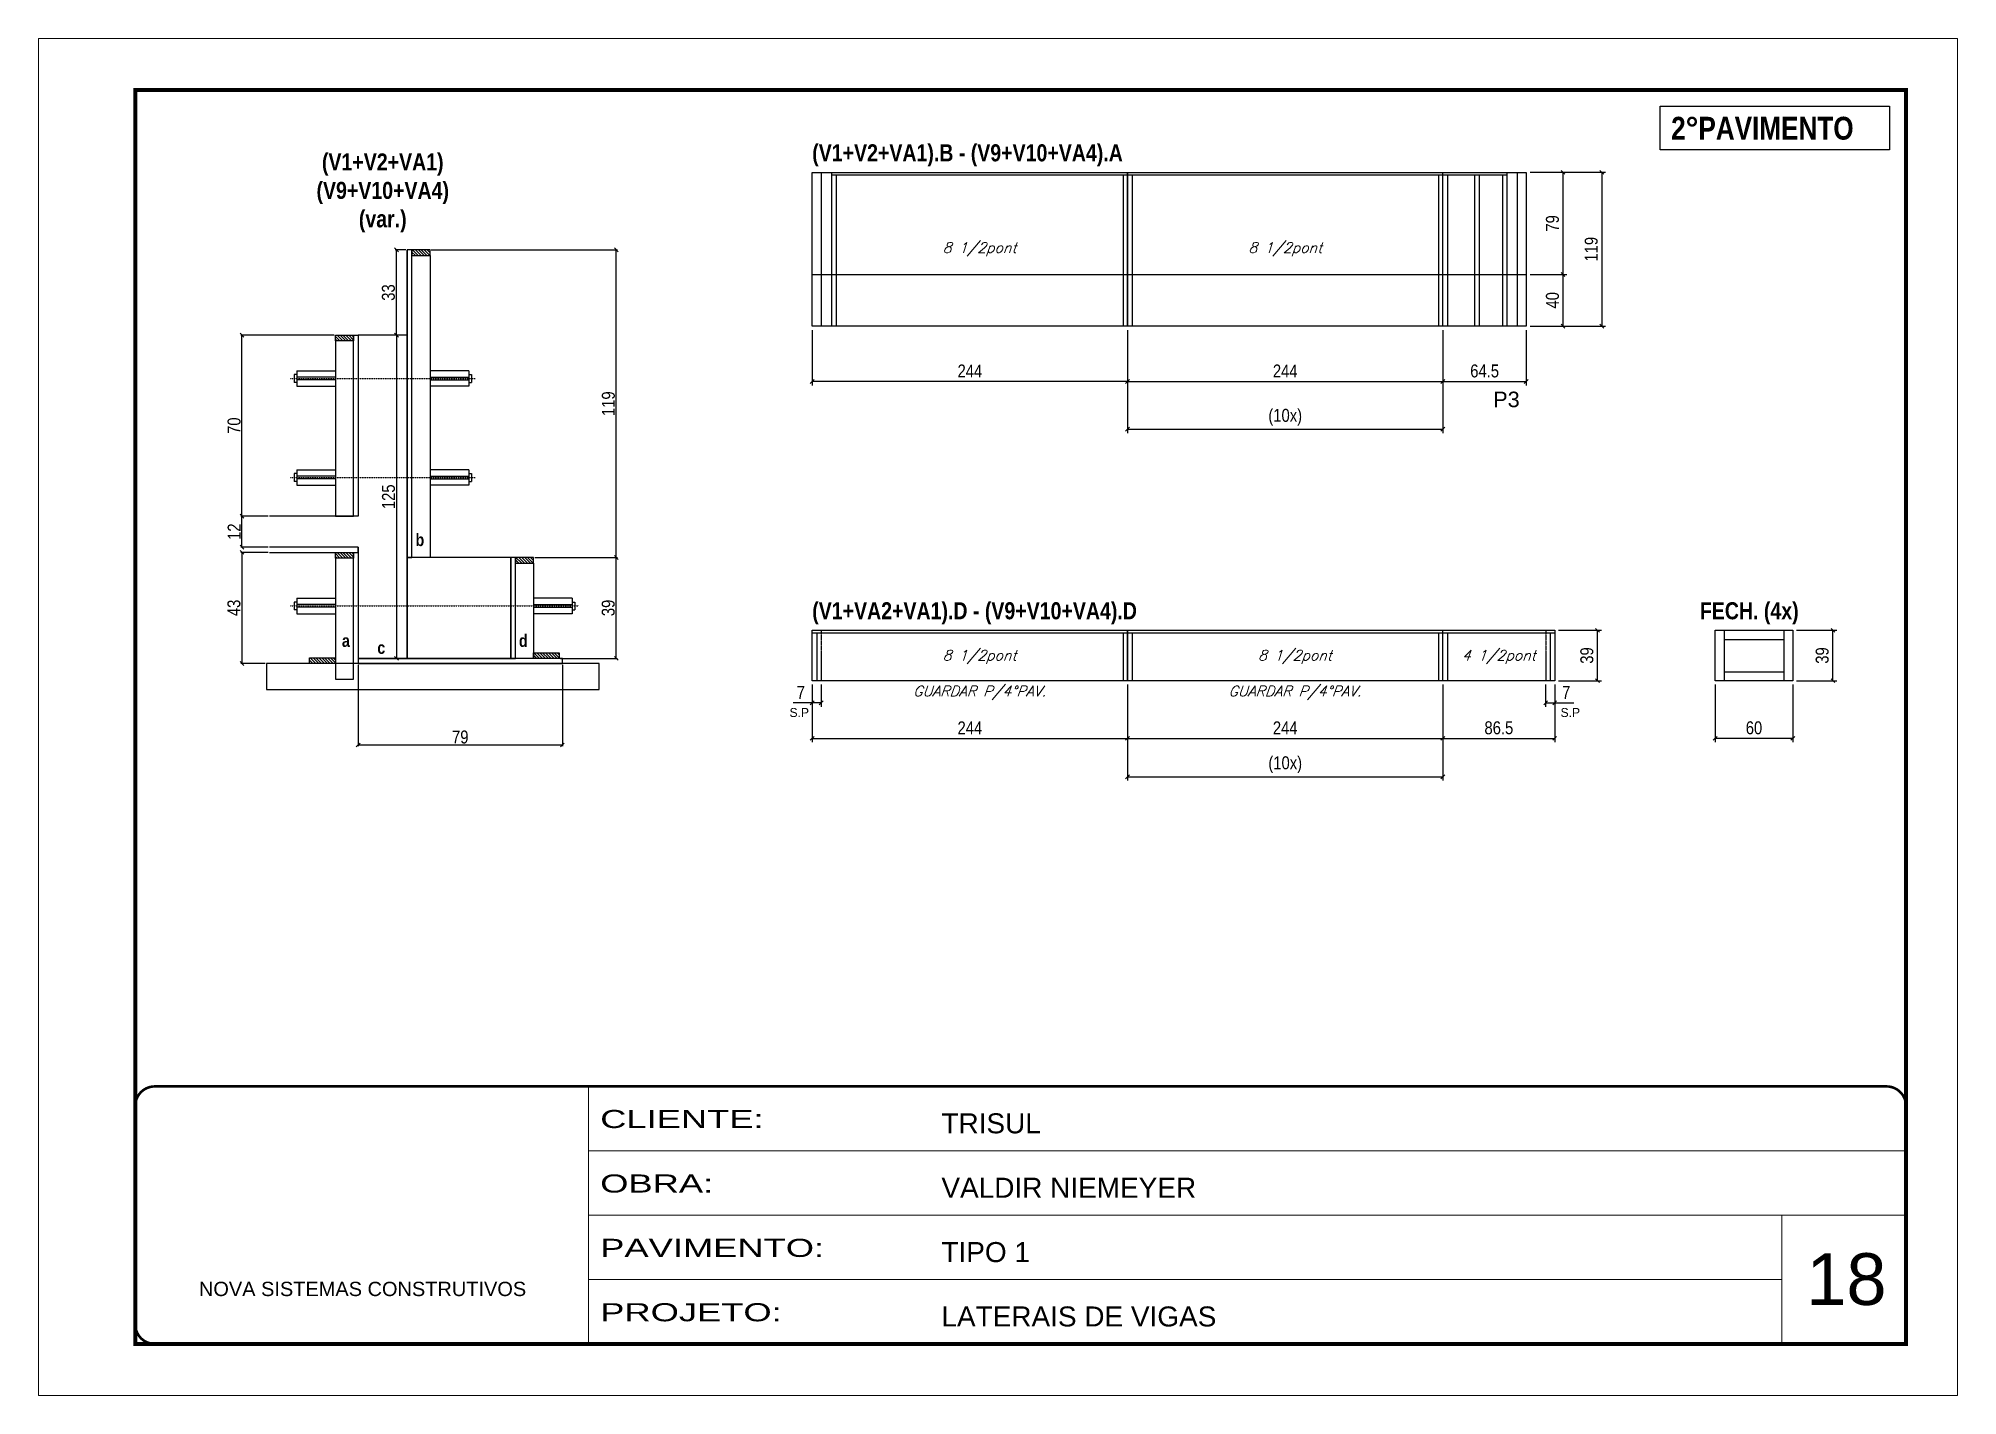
# Model space of a CAD drawing. Extents: x 3330 to 22105, y 1197 to 30204.
# Drawn here: x 14445 to 15930, y 24169 to 25219 of the extents above; entities that cross this region are included whole.
import ezdxf

# ---------------------------------------------------------------- set-up
doc = ezdxf.new("R2010")
doc.units = 0
for name, pattern in [('CONTINUO', [0]), ('DASHED', [0.75, 0.5, -0.25]), ('HIDDEN', [0.375, 0.25, -0.125])]:
    doc.linetypes.add(name, pattern=pattern)
for name, color, linetype in [('5', 5, 'Continuous'), ('barrote', 251, 'Continuous'), ('COTA', 241, 'Continuous'), ('detalhes', 4, 'Continuous'), ('NOMENCLATURA', 7, 'Continuous'), ('Painéis', 200, 'Continuous'), ('SARR_2.2x10', 60, 'Continuous'), ('SARR_2.2x7', 40, 'Continuous'), ('SARR_3.5x7', 81, 'Continuous'), ('TENSOR', 3, 'Continuous'), ('texto', 7, 'Continuous')]:
    doc.layers.add(name, color=color, linetype=linetype)
for name, color, linetype, lineweight in [('CARIMBO', 255, 'Continuous', 9), ('CONCRETO', 251, 'Continuous', 25), ('Folhas', 255, 'Continuous', 9), ('SARRAFO DE PRESSAO', 251, 'DASHED', 9)]:
    doc.layers.add(name, color=color, linetype=linetype, lineweight=lineweight)
doc.styles.add('ARIAL', font='arial.ttf')
doc.styles.add('COTA TECNICA', font='techl___.ttf', dxfattribs={"height": 10})
doc.styles.add('COTA TECNICA 2X', font='techl___.ttf', dxfattribs={"height": 10})
doc.styles.add('Romans', font='romans.shx')
doc.styles.add('ROMAS860', font='ROMAS860.SHX')
doc.styles.get("Standard").update_dxf_attribs({"font": 'arial.ttf'})
doc.styles.add('TECNICA', font='techb___.ttf', dxfattribs={"height": 10})
doc.styles.add('Tecnologia', font='')
doc.styles.get('Tecnologia').set_extended_font_data('Forgotten Futurist')
doc.dimstyles.new('PAINEL', dxfattribs={"dimtxt": 10, "dimasz": 3, "dimexe": 3, "dimexo": 3, "dimgap": 3, "dimtad": 1, "dimdec": 1, "dimzin": 12, "dimdsep": 46, "dimtxsty": 'COTA TECNICA', "dimblk1": 'OBLIQUE', "dimblk2": 'OBLIQUE', "dimsah": 1, "dimcen": 0.9, "dimclrd": 4, "dimclre": 4, "dimclrt": 240, "dimadec": 1, "dimazin": 3, "dimtfac": 1, "dimtdec": 1, "dimtmove": 0, "dimatfit": 3, "dimfxl": 1, "dimtolj": 1, "dimtzin": 12, "dimarcsym": 0})
doc.dimstyles.new('SECAO', dxfattribs={"dimscale": 0.333333, "dimtxt": 5, "dimasz": 9, "dimexe": 3, "dimexo": 3, "dimgap": 3, "dimtad": 1, "dimdec": 1, "dimlfac": 0.5, "dimzin": 12, "dimdsep": 46, "dimtxsty": 'COTA TECNICA 2X', "dimblk1": 'OBLIQUE', "dimblk2": 'OBLIQUE', "dimsah": 1, "dimcen": 0.9, "dimclrd": 4, "dimclre": 4, "dimclrt": 240, "dimadec": 1, "dimazin": 3, "dimtfac": 1, "dimtdec": 1, "dimtmove": 0, "dimatfit": 3, "dimfxl": 1, "dimtolj": 1, "dimtzin": 12, "dimarcsym": 0})

msp = doc.modelspace()

# ---------------------------------------------------------------- texts
at = {"layer": '5', "linetype": 'Continuous'}
msp.add_text('P3', height=12, rotation=359.99996, dxfattribs=at).set_placement((15570.22, 24933.52))
at = {"layer": 'CARIMBO', "style": 'ARIAL'}
msp.add_text('18', height=40, dxfattribs=at).set_placement((15812.42, 24238.97))
at = {"layer": 'detalhes', "style": 'TECNICA'}
for s, p in [('b', (14736.39, 24826.07)), ('a', (14679.43, 24748.07)), ('d', (14816.39, 24748.07)), ('c', (14706.83, 24742.65))]:
    msp.add_text(s, height=9.6, dxfattribs=at).set_placement(p)
at = {"layer": 'NOMENCLATURA', "style": 'TECNICA'}
for s, height, p in [('2°PAVIMENTO ', 17.6379, (15707.91, 25140.51)), ('(V1+V2+VA1).B - (V9+V10+VA4).A', 13.2, (15043.32, 25123.7)), ('(V1+VA2+VA1).D - (V9+V10+VA4).D', 13.2, (15043.32, 24769.41)), ('FECH. (4x)', 13.2, (15730.13, 24769.41))]:
    msp.add_text(s, height=height, dxfattribs=at).set_placement(p)
at = {"layer": 'NOMENCLATURA', "insert": (14711.01, 25129.85), "char_height": 13.2, "attachment_point": 2, "style": 'TECNICA'}
msp.add_mtext_dynamic_manual_height_columns('(V1+V2+VA1)\\P(V9+V10+VA4)\\P(var.)', width=300.2766, gutter_width=1, heights=[0], dxfattribs=at)
at = {"layer": 'texto', "color": 2, "char_height": 8, "attachment_point": 5, "style": 'Romans'}
for s, insert in [('{\\Q19;\\C256;8 1/2pont}', (15172.82, 25055.68)), ('{\\Q19;\\C256;8 1/2pont}', (15409.32, 25055.68)), ('{\\Q19;\\C256;8 1/2pont}', (15172.82, 24740.29)), ('{\\Q19;\\C256;8 1/2pont}', (15416.82, 24740.29)), ('{\\Q19;\\C256;4 1/2pont}', (15574.57, 24740.29)), ('{\\Q19;\\C256;GUARDAR P/4°PAV.}', (15172.82, 24712.48)), ('{\\Q19;\\C256;GUARDAR P/4°PAV.}', (15416.82, 24712.48))]:
    msp.add_mtext(s, dxfattribs=dict(at, insert=insert))
at = {"layer": 'texto', "color": 4, "char_height": 7, "attachment_point": 5, "style": 'ROMAS860'}
for insert in [(15033.28, 24697.26), (15629.88, 24697.26)]:
    msp.add_mtext('S.P', dxfattribs=dict(at, insert=insert))

# ---------------------------------------------------------------- blocks, each defined once
blk = doc.blocks.new('9999999999')
at = {"color": 30, "linetype": 'CONTINUO'}
for p, q in [((98564.6, 34230.2), (98564.6, 34429.4)), ((98564.6, 34379.6), (99584, 34379.6)), ((98564.6, 34329.8), (99488, 34329.8)), ((99584, 34329.8), (99488, 34329.8)), ((99488, 34329.8), (99488, 34230.2)), ((98564.6, 34280), (99488, 34280))]:
    blk.add_line(p, q, dxfattribs=at)
at = {"color": 30, "linetype": 'CONTINUO', "const_width": 2}
blk.add_lwpolyline([(99584, 34230.2), (99584, 34414.4, 0.414214), (99569, 34429.4), (98229, 34429.4, 0.414214), (98214, 34414.4), (98214, 34245.2, 0.414214), (98229, 34230.2), (99584, 34230.2)], format="xyb", dxfattribs=at)
at = {"layer": 'Folhas'}
blk.add_lwpolyline([(98139, 34190.2), (99624, 34190.2), (99624, 35240.2), (98139, 35240.2)], close=True, dxfattribs=at)
at = {"layer": 'Folhas', "color": 30, "const_width": 3}
blk.add_lwpolyline([(98214, 34230.2), (99584, 34230.2), (99584, 35200.2), (98214, 35200.2)], close=True, dxfattribs=at)
at = {"color": 7, "linetype": 'Continuous', "ltscale": 5, "style": 'ARIAL'}
for s, height, p in [('TRISUL', 15.48, (98837.7, 34393.1)), ('VALDIR NIEMEYER', 15.483, (98837.7, 34343.3)), ('TIPO 1', 15.48, (98837.7, 34293.5)), ('NOVA SISTEMAS CONSTRUTIVOS', 11.059, (98263.2, 34267.2)), ('LATERAIS DE VIGAS', 15.483, (98837.7, 34243.7))]:
    blk.add_text(s, height=height, dxfattribs=at).set_placement(p)
at = {"layer": 'Folhas', "color": 7, "style": 'Tecnologia', "width": 1.5}
for s, p in [('CLIENTE:', (98573.7, 34397.2)), ('OBRA:', (98573.7, 34347.3)), ('PAVIMENTO:', (98573.7, 34297.5)), ('PROJETO:', (98573.7, 34247.7))]:
    blk.add_text(s, height=14, dxfattribs=at).set_placement(p)
blk = doc.blocks.new('_Oblique')
at = {"color": 0, "linetype": 'ByBlock', "lineweight": -2}
blk.add_line((-0.5, -0.5), (0.5, 0.5), dxfattribs=at)
blk = doc.blocks.new('*D2371')
at = {"layer": 'COTA', "color": 4, "lineweight": -2, "transparency": 16777216}
for p, q in [((14828.6, 24817.2), (14892.7, 24817.2)), ((14891.7, 24739.2), (14891.7, 24817.2)), ((14848.6, 24739.2), (14892.7, 24739.2))]:
    blk.add_line(p, q, dxfattribs=at)
at = {"layer": 'Defpoints', "color": 0, "transparency": 16777216}
for p in [(14827.6, 24817.2), (14891.7, 24817.2), (14847.6, 24739.2)]:
    blk.add_point(p, dxfattribs=at)
at = {"layer": 'COTA', "color": 4, "lineweight": -2, "transparency": 16777216, "xscale": 3, "yscale": 3, "zscale": 3}
for p, rotation in [((14891.7, 24817.2), 90), ((14891.7, 24739.2), 270)]:
    blk.add_blockref('_Oblique', p, dxfattribs=dict(at, rotation=rotation))
at = {"layer": 'COTA', "color": 240, "transparency": 16777216, "insert": (14885.5, 24778.2), "char_height": 10, "attachment_point": 5, "rotation": 90, "style": 'COTA TECNICA 2X'}
blk.add_mtext('\\A1;39', dxfattribs=at)
blk = doc.blocks.new('*D2372')
at = {"layer": 'COTA', "color": 4, "lineweight": -2, "transparency": 16777216}
for p, q in [((14748.6, 25055.2), (14892.7, 25055.2)), ((14891.7, 24817.2), (14891.7, 25055.2)), ((14828.6, 24817.2), (14892.7, 24817.2))]:
    blk.add_line(p, q, dxfattribs=at)
at = {"layer": 'Defpoints', "color": 0, "transparency": 16777216}
for p in [(14747.6, 25055.2), (14891.7, 25055.2), (14827.6, 24817.2)]:
    blk.add_point(p, dxfattribs=at)
at = {"layer": 'COTA', "color": 4, "lineweight": -2, "transparency": 16777216, "xscale": 3, "yscale": 3, "zscale": 3}
for p, rotation in [((14891.7, 25055.2), 90), ((14891.7, 24817.2), 270)]:
    blk.add_blockref('_Oblique', p, dxfattribs=dict(at, rotation=rotation))
at = {"layer": 'COTA', "color": 240, "transparency": 16777216, "insert": (14885.6, 24936.2), "char_height": 10, "attachment_point": 5, "rotation": 90, "style": 'COTA TECNICA 2X'}
blk.add_mtext('\\A1;119', dxfattribs=at)
blk = doc.blocks.new('*D2373')
at = {"layer": 'COTA', "color": 4, "lineweight": -2, "transparency": 16777216}
for p, q in [((14622.3, 24821.2), (14601.1, 24821.2)), ((14602.1, 24821.2), (14602.1, 24735.2)), ((14620, 24735.2), (14601.1, 24735.2))]:
    blk.add_line(p, q, dxfattribs=at)
at = {"layer": 'Defpoints', "color": 0, "transparency": 16777216}
for p in [(14623.3, 24821.2), (14602.1, 24735.2), (14621, 24735.2, 0)]:
    blk.add_point(p, dxfattribs=at)
at = {"layer": 'COTA', "color": 4, "lineweight": -2, "transparency": 16777216, "xscale": 3, "yscale": 3, "zscale": 3}
for p, rotation in [((14602.1, 24821.2), 90), ((14602.1, 24735.2), 270)]:
    blk.add_blockref('_Oblique', p, dxfattribs=dict(at, rotation=rotation))
at = {"layer": 'COTA', "color": 240, "transparency": 16777216, "insert": (14595.9, 24778.2), "char_height": 10, "attachment_point": 5, "rotation": 90, "style": 'COTA TECNICA 2X'}
blk.add_mtext('\\A1;43', dxfattribs=at)
blk = doc.blocks.new('*D2374')
at = {"layer": 'COTA', "color": 4, "lineweight": -2, "transparency": 16777216}
for p, q in [((14622.3, 24849.2), (14601.1, 24849.2)), ((14602.1, 24825.2), (14602.1, 24849.2)), ((14622.3, 24825.2), (14601.1, 24825.2))]:
    blk.add_line(p, q, dxfattribs=at)
at = {"layer": 'Defpoints', "color": 0, "transparency": 16777216}
for p in [(14602.1, 24849.2), (14623.3, 24849.2), (14623.3, 24825.2)]:
    blk.add_point(p, dxfattribs=at)
at = {"layer": 'COTA', "color": 4, "lineweight": -2, "transparency": 16777216, "xscale": 3, "yscale": 3, "zscale": 3}
for p, rotation in [((14602.1, 24849.2), 90), ((14602.1, 24825.2), 270)]:
    blk.add_blockref('_Oblique', p, dxfattribs=dict(at, rotation=rotation))
at = {"layer": 'COTA', "color": 240, "transparency": 16777216, "insert": (14596, 24837.2), "char_height": 10, "attachment_point": 5, "rotation": 90, "style": 'COTA TECNICA 2X'}
blk.add_mtext('\\A1;12', dxfattribs=at)
blk = doc.blocks.new('*D2375')
at = {"layer": 'COTA', "color": 4, "lineweight": -2, "transparency": 16777216}
for p, q in [((14673.4, 24989.2), (14601.1, 24989.2)), ((14602.1, 24849.2), (14602.1, 24989.2)), ((14622.3, 24849.2), (14601.1, 24849.2))]:
    blk.add_line(p, q, dxfattribs=at)
at = {"layer": 'Defpoints', "color": 0, "transparency": 16777216}
for p in [(14602.1, 24989.2), (14674.4, 24989.2), (14623.3, 24849.2)]:
    blk.add_point(p, dxfattribs=at)
at = {"layer": 'COTA', "color": 4, "lineweight": -2, "transparency": 16777216, "xscale": 3, "yscale": 3, "zscale": 3}
for p, rotation in [((14602.1, 24989.2), 90), ((14602.1, 24849.2), 270)]:
    blk.add_blockref('_Oblique', p, dxfattribs=dict(at, rotation=rotation))
at = {"layer": 'COTA', "color": 240, "transparency": 16777216, "insert": (14596, 24919.2), "char_height": 10, "attachment_point": 5, "rotation": 90, "style": 'COTA TECNICA 2X'}
blk.add_mtext('\\A1;70', dxfattribs=at)
blk = doc.blocks.new('*D2418')
at = {"layer": 'COTA', "color": 4, "lineweight": -2, "transparency": 16777216}
for p, q in [((14729, 24989.2), (14720.6, 24989.2)), ((14721.6, 24989.2), (14721.6, 24739.2)), ((14729, 24739.2), (14720.6, 24739.2))]:
    blk.add_line(p, q, dxfattribs=at)
at = {"layer": 'Defpoints', "color": 0, "transparency": 16777216}
for p in [(14730, 24989.2), (14721.6, 24739.2), (14730, 24739.2)]:
    blk.add_point(p, dxfattribs=at)
at = {"layer": 'COTA', "color": 4, "lineweight": -2, "transparency": 16777216, "xscale": 3, "yscale": 3, "zscale": 3}
for p, rotation in [((14721.6, 24989.2), 90), ((14721.6, 24739.2), 270)]:
    blk.add_blockref('_Oblique', p, dxfattribs=dict(at, rotation=rotation))
at = {"layer": 'COTA', "color": 240, "transparency": 16777216, "insert": (14715.5, 24864.2), "char_height": 10, "attachment_point": 5, "rotation": 90, "style": 'COTA TECNICA 2X'}
blk.add_mtext('\\A1;125', dxfattribs=at)
blk = doc.blocks.new('*D2420')
at = {"layer": 'COTA', "color": 4, "lineweight": -2, "transparency": 16777216}
for p, q in [((14692, 24734.2), (14692, 24671.2)), ((14850, 24734.2), (14850, 24671.2)), ((14692, 24672.2), (14850, 24672.2))]:
    blk.add_line(p, q, dxfattribs=at)
at = {"layer": 'Defpoints', "color": 0, "transparency": 16777216}
for p in [(14692, 24735.2), (14850, 24735.2), (14850, 24672.2)]:
    blk.add_point(p, dxfattribs=at)
at = {"layer": 'COTA', "color": 4, "lineweight": -2, "transparency": 16777216, "xscale": 3, "yscale": 3, "zscale": 3, "rotation": 180}
blk.add_blockref('_Oblique', (14692, 24672.2), dxfattribs=at)
at = {"layer": 'COTA', "color": 4, "lineweight": -2, "transparency": 16777216, "xscale": 3, "yscale": 3, "zscale": 3}
blk.add_blockref('_Oblique', (14850, 24672.2), dxfattribs=at)
at = {"layer": 'COTA', "color": 240, "transparency": 16777216, "insert": (14771, 24678.3), "char_height": 10, "attachment_point": 5, "style": 'COTA TECNICA 2X'}
blk.add_mtext('\\A1;79', dxfattribs=at)
blk = doc.blocks.new('*D2422')
at = {"layer": 'COTA', "color": 4, "lineweight": -2, "transparency": 16777216}
for p, q in [((14729, 25055.2), (14720.6, 25055.2)), ((14721.6, 24989.2), (14721.6, 25055.2)), ((14729, 24989.2), (14720.6, 24989.2))]:
    blk.add_line(p, q, dxfattribs=at)
at = {"layer": 'Defpoints', "color": 0, "transparency": 16777216}
for p in [(14721.6, 25055.2), (14730, 25055.2), (14730, 24989.2)]:
    blk.add_point(p, dxfattribs=at)
at = {"layer": 'COTA', "color": 4, "lineweight": -2, "transparency": 16777216, "xscale": 3, "yscale": 3, "zscale": 3}
for p, rotation in [((14721.6, 25055.2), 90), ((14721.6, 24989.2), 270)]:
    blk.add_blockref('_Oblique', p, dxfattribs=dict(at, rotation=rotation))
at = {"layer": 'COTA', "color": 240, "transparency": 16777216, "insert": (14715.4, 25022.2), "char_height": 10, "attachment_point": 5, "rotation": 90, "style": 'COTA TECNICA 2X'}
blk.add_mtext('\\A1;33', dxfattribs=at)
blk = doc.blocks.new('*D2482')
at = {"layer": 'COTA', "color": 4, "linetype": 'ByBlock', "lineweight": -2, "transparency": 16777216}
for p, q in [((15598.8, 25115.2), (15657.2, 25115.2)), ((15654.2, 25115.2), (15654.2, 24996.2)), ((15598.8, 24996.2), (15657.2, 24996.2))]:
    blk.add_line(p, q, dxfattribs=at)
at = {"layer": 'Defpoints', "color": 0, "linetype": 'ByBlock', "transparency": 16777216}
for p in [(15595.8, 25115.2), (15595.8, 24996.2), (15654.2, 24996.2)]:
    blk.add_point(p, dxfattribs=at)
at = {"layer": 'COTA', "color": 4, "linetype": 'ByBlock', "lineweight": -2, "transparency": 16777216, "xscale": 3, "yscale": 3, "zscale": 3}
for p, rotation in [((15654.2, 25115.2), 90), ((15654.2, 24996.2), 270)]:
    blk.add_blockref('_Oblique', p, dxfattribs=dict(at, rotation=rotation))
at = {"layer": 'COTA', "color": 240, "linetype": 'ByBlock', "transparency": 16777216, "insert": (15646.1, 25055.7), "char_height": 10, "attachment_point": 5, "rotation": 90, "style": 'COTA TECNICA'}
blk.add_mtext('\\A1;119', dxfattribs=at)
blk = doc.blocks.new('*D2483')
at = {"layer": 'COTA', "color": 4, "linetype": 'ByBlock', "lineweight": -2, "transparency": 16777216}
for p, q in [((15043.3, 24993.2), (15043.3, 24950.4)), ((15287.3, 24993.2), (15287.3, 24950.4)), ((15287.3, 24953.4), (15043.3, 24953.4))]:
    blk.add_line(p, q, dxfattribs=at)
at = {"layer": 'Defpoints', "color": 0, "linetype": 'ByBlock', "transparency": 16777216}
for p in [(15043.3, 24996.2), (15287.3, 24996.2), (15043.3, 24953.4)]:
    blk.add_point(p, dxfattribs=at)
at = {"layer": 'COTA', "color": 4, "linetype": 'ByBlock', "lineweight": -2, "transparency": 16777216, "xscale": 3, "yscale": 3, "zscale": 3, "rotation": 180}
blk.add_blockref('_Oblique', (15043.3, 24953.4), dxfattribs=at)
at = {"layer": 'COTA', "color": 4, "linetype": 'ByBlock', "lineweight": -2, "transparency": 16777216, "xscale": 3, "yscale": 3, "zscale": 3}
blk.add_blockref('_Oblique', (15287.3, 24953.4), dxfattribs=at)
at = {"layer": 'COTA', "color": 240, "linetype": 'ByBlock', "transparency": 16777216, "insert": (15165.3, 24961.5), "char_height": 10, "attachment_point": 5, "style": 'COTA TECNICA'}
blk.add_mtext('\\A1;244', dxfattribs=at)
blk = doc.blocks.new('*D2484')
at = {"layer": 'COTA', "color": 4, "linetype": 'ByBlock', "lineweight": -2, "transparency": 16777216}
for p, q in [((15287.3, 24993.2), (15287.3, 24950.4)), ((15531.3, 24993.2), (15531.3, 24950.4)), ((15287.3, 24953.4), (15531.3, 24953.4))]:
    blk.add_line(p, q, dxfattribs=at)
at = {"layer": 'Defpoints', "color": 0, "linetype": 'ByBlock', "transparency": 16777216}
for p in [(15287.3, 24996.2), (15531.3, 24996.2), (15531.3, 24953.4)]:
    blk.add_point(p, dxfattribs=at)
at = {"layer": 'COTA', "color": 4, "linetype": 'ByBlock', "lineweight": -2, "transparency": 16777216, "xscale": 3, "yscale": 3, "zscale": 3, "rotation": 180}
blk.add_blockref('_Oblique', (15287.3, 24953.4), dxfattribs=at)
at = {"layer": 'COTA', "color": 4, "linetype": 'ByBlock', "lineweight": -2, "transparency": 16777216, "xscale": 3, "yscale": 3, "zscale": 3}
blk.add_blockref('_Oblique', (15531.3, 24953.4), dxfattribs=at)
at = {"layer": 'COTA', "color": 240, "linetype": 'ByBlock', "transparency": 16777216, "insert": (15409.3, 24961.5), "char_height": 10, "attachment_point": 5, "style": 'COTA TECNICA'}
blk.add_mtext('\\A1;244', dxfattribs=at)
blk = doc.blocks.new('*D2485')
at = {"layer": 'COTA', "color": 4, "linetype": 'ByBlock', "lineweight": -2, "transparency": 16777216}
for p, q in [((15531.3, 24993.2), (15531.3, 24950.4)), ((15595.8, 24993.2), (15595.8, 24950.4)), ((15531.3, 24953.4), (15595.8, 24953.4))]:
    blk.add_line(p, q, dxfattribs=at)
at = {"layer": 'Defpoints', "color": 0, "linetype": 'ByBlock', "transparency": 16777216}
for p in [(15531.3, 24996.2), (15595.8, 24996.2), (15595.8, 24953.4)]:
    blk.add_point(p, dxfattribs=at)
at = {"layer": 'COTA', "color": 4, "linetype": 'ByBlock', "lineweight": -2, "transparency": 16777216, "xscale": 3, "yscale": 3, "zscale": 3, "rotation": 180}
blk.add_blockref('_Oblique', (15531.3, 24953.4), dxfattribs=at)
at = {"layer": 'COTA', "color": 4, "linetype": 'ByBlock', "lineweight": -2, "transparency": 16777216, "xscale": 3, "yscale": 3, "zscale": 3}
blk.add_blockref('_Oblique', (15595.8, 24953.4), dxfattribs=at)
at = {"layer": 'COTA', "color": 240, "linetype": 'ByBlock', "transparency": 16777216, "insert": (15563.6, 24961.5), "char_height": 10, "attachment_point": 5, "style": 'COTA TECNICA'}
blk.add_mtext('\\A1;64.5', dxfattribs=at)
blk = doc.blocks.new('*D2490')
at = {"layer": 'COTA', "color": 4, "linetype": 'ByBlock', "lineweight": -2, "transparency": 16777216}
for p, q in [((15620.8, 24760.9), (15653.9, 24760.9)), ((15650.9, 24721.9), (15650.9, 24760.9)), ((15620.8, 24721.9), (15653.9, 24721.9))]:
    blk.add_line(p, q, dxfattribs=at)
at = {"layer": 'Defpoints', "color": 0, "linetype": 'ByBlock', "transparency": 16777216}
for p in [(15617.8, 24760.9), (15650.9, 24760.9), (15617.8, 24721.9)]:
    blk.add_point(p, dxfattribs=at)
at = {"layer": 'COTA', "color": 4, "linetype": 'ByBlock', "lineweight": -2, "transparency": 16777216, "xscale": 3, "yscale": 3, "zscale": 3}
for p, rotation in [((15650.9, 24760.9), 90), ((15650.9, 24721.9), 270)]:
    blk.add_blockref('_Oblique', p, dxfattribs=dict(at, rotation=rotation))
at = {"layer": 'COTA', "color": 240, "linetype": 'ByBlock', "transparency": 16777216, "insert": (15642.7, 24741.4), "char_height": 10, "attachment_point": 5, "rotation": 90, "style": 'COTA TECNICA'}
blk.add_mtext('\\A1;39', dxfattribs=at)
blk = doc.blocks.new('*D2491')
at = {"layer": 'COTA', "color": 4, "linetype": 'ByBlock', "lineweight": -2, "transparency": 16777216}
for p, q in [((15043.3, 24718.9), (15043.3, 24674.3)), ((15287.3, 24718.9), (15287.3, 24674.3)), ((15043.3, 24677.3), (15287.3, 24677.3))]:
    blk.add_line(p, q, dxfattribs=at)
at = {"layer": 'Defpoints', "color": 0, "linetype": 'ByBlock', "transparency": 16777216}
for p in [(15043.3, 24721.9), (15287.3, 24721.9), (15287.3, 24677.3)]:
    blk.add_point(p, dxfattribs=at)
at = {"layer": 'COTA', "color": 4, "linetype": 'ByBlock', "lineweight": -2, "transparency": 16777216, "xscale": 3, "yscale": 3, "zscale": 3, "rotation": 180}
blk.add_blockref('_Oblique', (15043.3, 24677.3), dxfattribs=at)
at = {"layer": 'COTA', "color": 4, "linetype": 'ByBlock', "lineweight": -2, "transparency": 16777216, "xscale": 3, "yscale": 3, "zscale": 3}
blk.add_blockref('_Oblique', (15287.3, 24677.3), dxfattribs=at)
at = {"layer": 'COTA', "color": 240, "linetype": 'ByBlock', "transparency": 16777216, "insert": (15165.3, 24685.4), "char_height": 10, "attachment_point": 5, "style": 'COTA TECNICA'}
blk.add_mtext('\\A1;244', dxfattribs=at)
blk = doc.blocks.new('*D2492')
at = {"layer": 'COTA', "color": 4, "linetype": 'ByBlock', "lineweight": -2, "transparency": 16777216}
for p, q in [((15287.3, 24718.9), (15287.3, 24674.3)), ((15531.3, 24718.9), (15531.3, 24674.3)), ((15287.3, 24677.3), (15531.3, 24677.3))]:
    blk.add_line(p, q, dxfattribs=at)
at = {"layer": 'Defpoints', "color": 0, "linetype": 'ByBlock', "transparency": 16777216}
for p in [(15287.3, 24721.9), (15531.3, 24721.9), (15531.3, 24677.3)]:
    blk.add_point(p, dxfattribs=at)
at = {"layer": 'COTA', "color": 4, "linetype": 'ByBlock', "lineweight": -2, "transparency": 16777216, "xscale": 3, "yscale": 3, "zscale": 3, "rotation": 180}
blk.add_blockref('_Oblique', (15287.3, 24677.3), dxfattribs=at)
at = {"layer": 'COTA', "color": 4, "linetype": 'ByBlock', "lineweight": -2, "transparency": 16777216, "xscale": 3, "yscale": 3, "zscale": 3}
blk.add_blockref('_Oblique', (15531.3, 24677.3), dxfattribs=at)
at = {"layer": 'COTA', "color": 240, "linetype": 'ByBlock', "transparency": 16777216, "insert": (15409.3, 24685.4), "char_height": 10, "attachment_point": 5, "style": 'COTA TECNICA'}
blk.add_mtext('\\A1;244', dxfattribs=at)
blk = doc.blocks.new('*D2493')
at = {"layer": 'COTA', "color": 4, "linetype": 'ByBlock', "lineweight": -2, "transparency": 16777216}
for p, q in [((15531.3, 24718.9), (15531.3, 24674.3)), ((15617.8, 24718.9), (15617.8, 24674.3)), ((15531.3, 24677.3), (15617.8, 24677.3))]:
    blk.add_line(p, q, dxfattribs=at)
at = {"layer": 'Defpoints', "color": 0, "linetype": 'ByBlock', "transparency": 16777216}
for p in [(15531.3, 24721.9), (15617.8, 24721.9), (15617.8, 24677.3)]:
    blk.add_point(p, dxfattribs=at)
at = {"layer": 'COTA', "color": 4, "linetype": 'ByBlock', "lineweight": -2, "transparency": 16777216, "xscale": 3, "yscale": 3, "zscale": 3, "rotation": 180}
blk.add_blockref('_Oblique', (15531.3, 24677.3), dxfattribs=at)
at = {"layer": 'COTA', "color": 4, "linetype": 'ByBlock', "lineweight": -2, "transparency": 16777216, "xscale": 3, "yscale": 3, "zscale": 3}
blk.add_blockref('_Oblique', (15617.8, 24677.3), dxfattribs=at)
at = {"layer": 'COTA', "color": 240, "linetype": 'ByBlock', "transparency": 16777216, "insert": (15574.6, 24685.4), "char_height": 10, "attachment_point": 5, "style": 'COTA TECNICA'}
blk.add_mtext('\\A1;86.5', dxfattribs=at)
blk = doc.blocks.new('*D2494')
at = {"layer": 'COTA', "color": 4, "linetype": 'ByBlock', "lineweight": -2, "transparency": 16777216}
for p, q in [((15043.3, 24718.9), (15043.3, 24701.8)), ((15050.3, 24718.9), (15050.3, 24701.8)), ((15043.3, 24704.8), (15028.6, 24704.8)), ((15050.3, 24704.8), (15043.3, 24704.8))]:
    blk.add_line(p, q, dxfattribs=at)
at = {"layer": 'Defpoints', "color": 0, "linetype": 'ByBlock', "transparency": 16777216}
for p in [(15043.3, 24721.9), (15050.3, 24721.9), (15043.3, 24704.8)]:
    blk.add_point(p, dxfattribs=at)
at = {"layer": 'COTA', "color": 4, "linetype": 'ByBlock', "lineweight": -2, "transparency": 16777216, "xscale": 3, "yscale": 3, "zscale": 3, "rotation": 180}
blk.add_blockref('_Oblique', (15043.3, 24704.8), dxfattribs=at)
at = {"layer": 'COTA', "color": 4, "linetype": 'ByBlock', "lineweight": -2, "transparency": 16777216, "xscale": 3, "yscale": 3, "zscale": 3}
blk.add_blockref('_Oblique', (15050.3, 24704.8), dxfattribs=at)
at = {"layer": 'COTA', "color": 240, "linetype": 'ByBlock', "transparency": 16777216, "insert": (15034.5, 24712.8), "char_height": 10, "attachment_point": 5, "style": 'COTA TECNICA'}
blk.add_mtext('\\A1;7', dxfattribs=at)
blk = doc.blocks.new('*D2495')
at = {"layer": 'COTA', "color": 4, "linetype": 'ByBlock', "lineweight": -2, "transparency": 16777216}
for p, q in [((15287.3, 24718.9), (15287.3, 24644.6)), ((15531.3, 24718.9), (15531.3, 24644.6)), ((15287.3, 24647.6), (15531.3, 24647.6))]:
    blk.add_line(p, q, dxfattribs=at)
at = {"layer": 'Defpoints', "color": 0, "linetype": 'ByBlock', "transparency": 16777216}
for p in [(15287.3, 24721.9), (15531.3, 24721.9), (15531.3, 24647.6)]:
    blk.add_point(p, dxfattribs=at)
at = {"layer": 'COTA', "color": 4, "linetype": 'ByBlock', "lineweight": -2, "transparency": 16777216, "xscale": 3, "yscale": 3, "zscale": 3, "rotation": 180}
blk.add_blockref('_Oblique', (15287.3, 24647.6), dxfattribs=at)
at = {"layer": 'COTA', "color": 4, "linetype": 'ByBlock', "lineweight": -2, "transparency": 16777216, "xscale": 3, "yscale": 3, "zscale": 3}
blk.add_blockref('_Oblique', (15531.3, 24647.6), dxfattribs=at)
at = {"layer": 'COTA', "color": 240, "linetype": 'ByBlock', "transparency": 16777216, "insert": (15409.3, 24656.9), "char_height": 10, "attachment_point": 5, "style": 'COTA TECNICA'}
blk.add_mtext('\\A1;(10x)', dxfattribs=at)
blk = doc.blocks.new('*D2496')
at = {"layer": 'COTA', "color": 4, "linetype": 'ByBlock', "lineweight": -2, "transparency": 16777216}
for p, q in [((15610.8, 24718.9), (15610.8, 24701.8)), ((15617.8, 24718.9), (15617.8, 24701.8)), ((15610.8, 24704.8), (15617.8, 24704.8)), ((15617.8, 24704.8), (15632.6, 24704.8))]:
    blk.add_line(p, q, dxfattribs=at)
at = {"layer": 'Defpoints', "color": 0, "linetype": 'ByBlock', "transparency": 16777216}
for p in [(15610.8, 24721.9), (15617.8, 24721.9), (15617.8, 24704.8)]:
    blk.add_point(p, dxfattribs=at)
at = {"layer": 'COTA', "color": 4, "linetype": 'ByBlock', "lineweight": -2, "transparency": 16777216, "xscale": 3, "yscale": 3, "zscale": 3, "rotation": 180}
blk.add_blockref('_Oblique', (15610.8, 24704.8), dxfattribs=at)
at = {"layer": 'COTA', "color": 4, "linetype": 'ByBlock', "lineweight": -2, "transparency": 16777216, "xscale": 3, "yscale": 3, "zscale": 3}
blk.add_blockref('_Oblique', (15617.8, 24704.8), dxfattribs=at)
at = {"layer": 'COTA', "color": 240, "linetype": 'ByBlock', "transparency": 16777216, "insert": (15626.7, 24712.8), "char_height": 10, "attachment_point": 5, "style": 'COTA TECNICA'}
blk.add_mtext('\\A1;7', dxfattribs=at)
blk = doc.blocks.new('*D2472')
at = {"layer": 'COTA', "color": 4, "linetype": 'ByBlock', "lineweight": -2, "transparency": 16777216}
for p, q in [((15805, 24760.9), (15836.1, 24760.9)), ((15833.1, 24721.9), (15833.1, 24760.9)), ((15805, 24721.9), (15836.1, 24721.9))]:
    blk.add_line(p, q, dxfattribs=at)
at = {"layer": 'Defpoints', "color": 0, "linetype": 'ByBlock', "transparency": 16777216}
for p in [(15802, 24760.9), (15833.1, 24760.9), (15802, 24721.9)]:
    blk.add_point(p, dxfattribs=at)
at = {"layer": 'COTA', "color": 4, "linetype": 'ByBlock', "lineweight": -2, "transparency": 16777216, "xscale": 3, "yscale": 3, "zscale": 3}
for p, rotation in [((15833.1, 24760.9), 90), ((15833.1, 24721.9), 270)]:
    blk.add_blockref('_Oblique', p, dxfattribs=dict(at, rotation=rotation))
at = {"layer": 'COTA', "color": 240, "linetype": 'ByBlock', "transparency": 16777216, "insert": (15824.8, 24741.4), "char_height": 10, "attachment_point": 5, "rotation": 90, "style": 'COTA TECNICA'}
blk.add_mtext('\\A1;39', dxfattribs=at)
blk = doc.blocks.new('*D2473')
at = {"layer": 'COTA', "color": 4, "linetype": 'ByBlock', "lineweight": -2, "transparency": 16777216}
for p, q in [((15742, 24718.9), (15742, 24674.3)), ((15802, 24718.9), (15802, 24674.3)), ((15802, 24677.3), (15742, 24677.3))]:
    blk.add_line(p, q, dxfattribs=at)
at = {"layer": 'Defpoints', "color": 0, "linetype": 'ByBlock', "transparency": 16777216}
for p in [(15742, 24721.9), (15802, 24721.9), (15742, 24677.3)]:
    blk.add_point(p, dxfattribs=at)
at = {"layer": 'COTA', "color": 4, "linetype": 'ByBlock', "lineweight": -2, "transparency": 16777216, "xscale": 3, "yscale": 3, "zscale": 3, "rotation": 180}
blk.add_blockref('_Oblique', (15742, 24677.3), dxfattribs=at)
at = {"layer": 'COTA', "color": 4, "linetype": 'ByBlock', "lineweight": -2, "transparency": 16777216, "xscale": 3, "yscale": 3, "zscale": 3}
blk.add_blockref('_Oblique', (15802, 24677.3), dxfattribs=at)
at = {"layer": 'COTA', "color": 240, "linetype": 'ByBlock', "transparency": 16777216, "insert": (15772, 24685.4), "char_height": 10, "attachment_point": 5, "style": 'COTA TECNICA'}
blk.add_mtext('\\A1;60', dxfattribs=at)
blk = doc.blocks.new('*D2105')
at = {"layer": 'COTA', "color": 4, "linetype": 'ByBlock', "lineweight": -2, "transparency": 16777216}
for p, q in [((15598.8, 25115.2), (15627.2, 25115.2)), ((15624.2, 25115.2), (15624.2, 25036.2)), ((15598.8, 25036.2), (15627.2, 25036.2))]:
    blk.add_line(p, q, dxfattribs=at)
at = {"layer": 'Defpoints', "color": 0, "linetype": 'ByBlock', "transparency": 16777216}
for p in [(15595.8, 25115.2), (15595.8, 25036.2), (15624.2, 25036.2)]:
    blk.add_point(p, dxfattribs=at)
at = {"layer": 'COTA', "color": 4, "linetype": 'ByBlock', "lineweight": -2, "transparency": 16777216, "xscale": 3, "yscale": 3, "zscale": 3}
for p, rotation in [((15624.2, 25115.2), 90), ((15624.2, 25036.2), 270)]:
    blk.add_blockref('_Oblique', p, dxfattribs=dict(at, rotation=rotation))
at = {"layer": 'COTA', "color": 240, "linetype": 'ByBlock', "transparency": 16777216, "insert": (15616.1, 25075.7), "char_height": 10, "attachment_point": 5, "rotation": 90, "style": 'COTA TECNICA'}
blk.add_mtext('\\A1;79', dxfattribs=at)
blk = doc.blocks.new('*D2106')
at = {"layer": 'COTA', "color": 4, "linetype": 'ByBlock', "lineweight": -2, "transparency": 16777216}
for p, q in [((15598.8, 25036.2), (15627.2, 25036.2)), ((15624.2, 25036.2), (15624.2, 24996.2)), ((15598.8, 24996.2), (15627.2, 24996.2))]:
    blk.add_line(p, q, dxfattribs=at)
at = {"layer": 'Defpoints', "color": 0, "linetype": 'ByBlock', "transparency": 16777216}
for p in [(15595.8, 25036.2), (15595.8, 24996.2), (15624.2, 24996.2)]:
    blk.add_point(p, dxfattribs=at)
at = {"layer": 'COTA', "color": 4, "linetype": 'ByBlock', "lineweight": -2, "transparency": 16777216, "xscale": 3, "yscale": 3, "zscale": 3}
for p, rotation in [((15624.2, 25036.2), 90), ((15624.2, 24996.2), 270)]:
    blk.add_blockref('_Oblique', p, dxfattribs=dict(at, rotation=rotation))
at = {"layer": 'COTA', "color": 240, "linetype": 'ByBlock', "transparency": 16777216, "insert": (15616.1, 25016.2), "char_height": 10, "attachment_point": 5, "rotation": 90, "style": 'COTA TECNICA'}
blk.add_mtext('\\A1;40', dxfattribs=at)
blk = doc.blocks.new('*D3690')
at = {"layer": 'COTA', "color": 4, "lineweight": -2, "transparency": 16777216}
for p, q in [((15287.3, 24993.2), (15287.3, 24913.5)), ((15531.3, 24993.2), (15531.3, 24913.5)), ((15287.3, 24916.5), (15531.3, 24916.5))]:
    blk.add_line(p, q, dxfattribs=at)
at = {"layer": 'Defpoints', "color": 0, "transparency": 16777216}
for p in [(15287.3, 24996.2), (15531.3, 24996.2), (15531.3, 24916.5)]:
    blk.add_point(p, dxfattribs=at)
at = {"layer": 'COTA', "color": 4, "lineweight": -2, "transparency": 16777216, "xscale": 3, "yscale": 3, "zscale": 3, "rotation": 180}
blk.add_blockref('_Oblique', (15287.3, 24916.5), dxfattribs=at)
at = {"layer": 'COTA', "color": 4, "lineweight": -2, "transparency": 16777216, "xscale": 3, "yscale": 3, "zscale": 3}
blk.add_blockref('_Oblique', (15531.3, 24916.5), dxfattribs=at)
at = {"layer": 'COTA', "color": 240, "transparency": 16777216, "insert": (15409.3, 24925.7), "char_height": 10, "attachment_point": 5, "style": 'COTA TECNICA'}
blk.add_mtext('\\A1;(10x)', dxfattribs=at)

# ---------------------------------------------------------------- dimensions: what is measured, and where the dimension line sits
at = {"layer": 'COTA', "linetype": 'ByBlock'}
for base, p1, p2, picture, middle in [((15654.23, 24996.18), (15595.82, 25115.18), (15595.82, 24996.18), '*D2482', (15646.14, 25055.68)), ((15624.21, 25036.18), (15595.82, 25115.18), (15595.82, 25036.18), '*D2105', (15616.11, 25075.68)), ((15650.92, 24760.89), (15617.82, 24721.89), (15617.82, 24760.89), '*D2490', (15642.67, 24741.39)), ((15833.09, 24760.89), (15801.97, 24721.89), (15801.97, 24760.89), '*D2472', (15824.84, 24741.39))]:
    dim = msp.add_linear_dim(base=base, p1=p1, p2=p2, angle=90, dimstyle='PAINEL', dxfattribs=at)
    dim.commit()
    dim.dimension.update_dxf_attribs({"geometry": picture, "text_midpoint": middle})
at = {"layer": 'COTA'}
for base, p1, p2, picture, middle in [((14721.65, 25055.17), (14730.01, 24989.17), (14730.01, 25055.17), '*D2422', (14715.43, 25022.17)), ((14891.7, 25055.17), (14827.61, 24817.17), (14747.61, 25055.17), '*D2372', (14885.61, 24936.17)), ((14602.09, 24989.17), (14623.31, 24849.17), (14674.41, 24989.17), '*D2375', (14595.99, 24919.17)), ((14721.65, 24739.17), (14730.01, 24989.17), (14730.01, 24739.17), '*D2418', (14715.54, 24864.17)), ((14602.09, 24849.17), (14623.31, 24825.17), (14623.31, 24849.17), '*D2374', (14596.03, 24837.17)), ((14602.09, 24735.17), (14623.31, 24821.17), (14620.95, 24735.17), '*D2373', (14595.87, 24778.17)), ((14891.7, 24817.17), (14847.61, 24739.17), (14827.61, 24817.17), '*D2371', (14885.45, 24778.17))]:
    dim = msp.add_linear_dim(base=base, p1=p1, p2=p2, angle=90, dimstyle='SECAO', dxfattribs=at)
    dim.commit()
    dim.dimension.update_dxf_attribs({"geometry": picture, "text_midpoint": middle})
at = {"layer": 'COTA', "linetype": 'ByBlock'}
dim = msp.add_linear_dim(base=(15624.21, 24996.18), p1=(15595.82, 25036.18), p2=(15595.82, 24996.18), angle=90, dimstyle='PAINEL', override={"dimtmove": 1}, dxfattribs=at)
dim.commit()
dim.dimension.update_dxf_attribs({"geometry": '*D2106', "text_midpoint": (15616.11, 25016.18)})
for base, p1, p2, picture, middle in [((15043.32, 24953.42), (15287.32, 24996.18), (15043.32, 24996.18), '*D2483', (15165.32, 24961.5)), ((15531.32, 24953.42), (15287.32, 24996.18), (15531.32, 24996.18), '*D2484', (15409.32, 24961.5)), ((15043.32, 24704.75), (15050.32, 24721.89), (15043.32, 24721.89), '*D2494', (15034.45, 24712.83)), ((15287.32, 24677.31), (15043.32, 24721.89), (15287.32, 24721.89), '*D2491', (15165.32, 24685.38)), ((15617.82, 24704.75), (15610.82, 24721.89), (15617.82, 24721.89), '*D2496', (15626.69, 24712.83)), ((15741.97, 24677.31), (15801.97, 24721.89), (15741.97, 24721.89), '*D2473', (15771.97, 24685.41))]:
    dim = msp.add_linear_dim(base=base, p1=p1, p2=p2, dimstyle='PAINEL', dxfattribs=at)
    dim.commit()
    dim.dimension.update_dxf_attribs({"geometry": picture, "text_midpoint": middle})
at = {"layer": 'COTA'}
dim = msp.add_linear_dim(base=(15531.32, 24916.45), p1=(15287.32, 24996.18), p2=(15531.32, 24996.18), text='(10x)', dimstyle='PAINEL', dxfattribs=at)
dim.commit()
dim.dimension.update_dxf_attribs({"geometry": '*D3690', "text_midpoint": (15409.32, 24925.67)})
at = {"layer": 'COTA', "linetype": 'ByBlock'}
for base, p1, p2, picture, middle in [((15595.82, 24953.42), (15531.32, 24996.18), (15595.82, 24996.18), '*D2485', (15563.57, 24961.53)), ((15531.32, 24677.31), (15287.32, 24721.89), (15531.32, 24721.89), '*D2492', (15409.32, 24685.38)), ((15617.82, 24677.31), (15531.32, 24721.89), (15617.82, 24721.89), '*D2493', (15574.57, 24685.44))]:
    dim = msp.add_linear_dim(base=base, p1=p1, p2=p2, dimstyle='PAINEL', override={"dimtmove": 1}, dxfattribs=at)
    dim.commit()
    dim.dimension.update_dxf_attribs({"geometry": picture, "text_midpoint": middle})
at = {"layer": 'COTA'}
dim = msp.add_linear_dim(base=(14850.01, 24672.23), p1=(14692.01, 24735.17), p2=(14850.01, 24735.17), dimstyle='SECAO', dxfattribs=at)
dim.commit()
dim.dimension.update_dxf_attribs({"geometry": '*D2420', "text_midpoint": (14771.01, 24678.34)})
at = {"layer": 'COTA', "linetype": 'ByBlock'}
dim = msp.add_linear_dim(base=(15531.32, 24647.65), p1=(15287.32, 24721.89), p2=(15531.32, 24721.89), text='(10x)', dimstyle='PAINEL', dxfattribs=at)
dim.commit()
dim.dimension.update_dxf_attribs({"geometry": '*D2495', "text_midpoint": (15409.32, 24656.87)})

# ---------------------------------------------------------------- hatches: boundary and pattern name
at = {"layer": 'SARR_2.2x10'}
h = msp.add_hatch(dxfattribs=at)
h.set_pattern_fill('ANSI31', color=256, scale=0.5, angle=90)
h.set_pattern_definition([(135, (48021.1447, -98772.9952), (-1.122532015, -1.122532015), [])])
h.paths.add_polyline_path([(14827.61, 24743.57), (14827.61, 24739.17), (14847.61, 24739.17), (14847.61, 24743.57)])
h = msp.add_hatch(dxfattribs=at)
h.set_pattern_fill('ANSI31', color=256, scale=0.5, angle=90)
h.set_pattern_definition([(135, (47847.9447, -98776.9952), (-1.122532015, -1.122532015), [])])
h.paths.add_polyline_path([(14654.41, 24739.57), (14654.41, 24735.17), (14674.41, 24735.17), (14674.41, 24739.57)])
at = {"layer": 'SARR_2.2x7'}
h = msp.add_hatch(dxfattribs=at)
h.set_pattern_fill('ANSI31', color=256, scale=0.5, angle=90)
h.set_pattern_definition([(135, (47841.9447, -98461.3952), (-1.122532015, -1.122532015), [])])
h.paths.add_polyline_path([(14733.61, 25055.17), (14733.61, 25050.77), (14747.61, 25050.77), (14747.61, 25055.17)])
h = msp.add_hatch(dxfattribs=at)
h.set_pattern_fill('ANSI31', color=256, scale=0.5, angle=90)
h.set_pattern_definition([(135, (47841.9447, -98527.3952), (-1.122532015, -1.122532015), [])])
h.paths.add_polyline_path([(14688.41, 24989.17), (14688.41, 24984.77), (14674.41, 24984.77), (14674.41, 24989.17)])
h = msp.add_hatch(dxfattribs=at)
h.set_pattern_fill('ANSI31', color=256, scale=0.5, angle=90)
h.set_pattern_definition([(135, (47841.9447, -98695.3952), (-1.122532015, -1.122532015), [])])
h.paths.add_polyline_path([(14688.41, 24821.17), (14688.41, 24816.77), (14674.41, 24816.77), (14674.41, 24821.17)])
h = msp.add_hatch(dxfattribs=at)
h.set_pattern_fill('ANSI31', color=256, scale=0.5, angle=90)
h.set_pattern_definition([(135, (47921.9447, -98699.3952), (-1.122532015, -1.122532015), [])])
h.paths.add_polyline_path([(14813.61, 24817.17), (14813.61, 24812.77), (14827.61, 24812.77), (14827.61, 24817.17)])

# ---------------------------------------------------------------- linework, layer by layer
at = {"ltscale": 3}
for p, q in [((14642.41, 24958.7), (14642.41, 24952.7)), ((14644.41, 24958.7), (14642.41, 24958.7)), ((14644.41, 24952.7), (14642.41, 24952.7)), ((14644.41, 24961.7), (14644.41, 24949.7)), ((14644.41, 24961.7), (14674.41, 24961.7)), ((14674.41, 24956.7), (14644.41, 24956.7)), ((14674.41, 24954.7), (14644.41, 24954.7)), ((14644.41, 24949.7), (14674.41, 24949.7)), ((14777.61, 24961.7), (14747.61, 24961.7)), ((14747.61, 24956.7), (14777.61, 24956.7)), ((14747.61, 24954.7), (14777.61, 24954.7)), ((14777.61, 24949.7), (14747.61, 24949.7)), ((14777.61, 24961.7), (14777.61, 24949.7)), ((14777.61, 24958.7), (14779.61, 24958.7)), ((14777.61, 24952.7), (14779.61, 24952.7)), ((14779.61, 24958.7), (14779.61, 24952.7)), ((14642.41, 24882.13), (14642.41, 24876.13)), ((14644.41, 24882.13), (14642.41, 24882.13)), ((14644.41, 24876.13), (14642.41, 24876.13)), ((14644.41, 24885.13), (14644.41, 24873.13)), ((14644.41, 24885.13), (14674.41, 24885.13)), ((14674.41, 24880.13), (14644.41, 24880.13)), ((14674.41, 24878.13), (14644.41, 24878.13)), ((14777.61, 24885.13), (14747.61, 24885.13)), ((14747.61, 24880.13), (14777.61, 24880.13)), ((14747.61, 24878.13), (14777.61, 24878.13)), ((14777.61, 24885.13), (14777.61, 24873.13)), ((14777.61, 24882.13), (14779.61, 24882.13)), ((14777.61, 24876.13), (14779.61, 24876.13)), ((14779.61, 24882.13), (14779.61, 24876.13)), ((14644.41, 24873.13), (14674.41, 24873.13)), ((14777.61, 24873.13), (14747.61, 24873.13)), ((14644.41, 24785.74), (14644.41, 24773.74)), ((14644.41, 24785.74), (14674.41, 24785.74)), ((14857.61, 24785.74), (14827.61, 24785.74)), ((14857.61, 24785.74), (14857.61, 24773.74)), ((14642.41, 24782.74), (14642.41, 24776.74)), ((14644.41, 24782.74), (14642.41, 24782.74)), ((14644.41, 24776.74), (14642.41, 24776.74)), ((14674.41, 24780.74), (14644.41, 24780.74)), ((14674.41, 24778.74), (14644.41, 24778.74)), ((14644.41, 24773.74), (14674.41, 24773.74)), ((14827.61, 24780.74), (14857.61, 24780.74)), ((14827.61, 24778.74), (14857.61, 24778.74)), ((14857.61, 24773.74), (14827.61, 24773.74)), ((14857.61, 24782.74), (14859.61, 24782.74)), ((14857.61, 24776.74), (14859.61, 24776.74)), ((14859.61, 24782.74), (14859.61, 24776.74))]:
    msp.add_line(p, q, dxfattribs=at)
at = {"layer": 'barrote', "elevation": 0}
msp.add_lwpolyline([(14620.95, 24715.17), (14878.57, 24715.17), (14878.57, 24735.17), (14620.95, 24735.17)], close=True, dxfattribs=at)
at = {"layer": 'CONCRETO', "linetype": 'Continuous'}
for p, q in [((14730.01, 24817.17), (14730.01, 25055.17)), ((14730.01, 24989.17), (14692.01, 24989.17)), ((14692.01, 24989.17), (14692.01, 24849.17)), ((14692.01, 24849.17), (14623.31, 24849.17)), ((14692.01, 24825.17), (14692.01, 24739.17)), ((14730.01, 24739.17), (14730.01, 24817.17)), ((14810.01, 24817.17), (14730.01, 24817.17)), ((14730.01, 24817.17), (14730.01, 24739.17)), ((14810.01, 24739.17), (14810.01, 24817.17)), ((14692.01, 24739.17), (14730.01, 24739.17)), ((14730.01, 24739.17), (14810.01, 24739.17))]:
    msp.add_line(p, q, dxfattribs=at)
at = {"layer": 'NOMENCLATURA'}
msp.add_lwpolyline([(15699.33, 25166.32), (15876.86, 25166.32), (15876.86, 25132.5), (15699.33, 25132.5)], close=True, dxfattribs=at)
at = {"layer": 'Painéis', "linetype": 'Continuous'}
for p, q in [((15531.32, 24996.18), (15531.32, 25115.18)), ((15043.32, 25036.18), (15595.82, 25036.18)), ((15531.32, 24721.89), (15531.32, 24760.89))]:
    msp.add_line(p, q, dxfattribs=at)
for points in [[(15043.32, 25115.18), (15287.32, 25115.18), (15287.32, 24996.18), (15043.32, 24996.18)], [(15287.32, 25115.18), (15595.82, 25115.18), (15595.82, 24996.18), (15287.32, 24996.18)], [(15043.32, 24760.89), (15287.32, 24760.89), (15287.32, 24721.89), (15043.32, 24721.89)], [(15287.32, 24760.89), (15617.82, 24760.89), (15617.82, 24721.89), (15287.32, 24721.89)], [(15801.97, 24721.89), (15741.97, 24721.89), (15741.97, 24760.89), (15801.97, 24760.89)], [(14850.01, 24739.17), (14692.01, 24739.17), (14692.01, 24735.17), (14850.01, 24735.17)]]:
    msp.add_lwpolyline(points, close=True, dxfattribs=at)
at = {"layer": 'Painéis', "linetype": 'Continuous', "elevation": 0}
for points in [[(14733.61, 24817.17), (14733.61, 25055.17), (14730.01, 25055.17), (14730.01, 24817.17)], [(14688.41, 24849.17), (14688.41, 24989.17), (14692.01, 24989.17), (14692.01, 24849.17)], [(14688.41, 24735.17), (14688.41, 24821.17), (14692.01, 24821.17), (14692.01, 24735.17)], [(14813.61, 24739.17), (14813.61, 24817.17), (14810.01, 24817.17), (14810.01, 24739.17)]]:
    msp.add_lwpolyline(points, close=True, dxfattribs=at)
at = {"layer": 'Painéis', "linetype": 'Continuous'}
msp.add_lwpolyline([(14623.31, 24821.17), (14692.01, 24821.17), (14692.01, 24825.17), (14623.31, 24825.17)], dxfattribs=at)
at = {"layer": 'SARR_2.2x10', "elevation": 0}
for points in [[(14827.61, 24743.57), (14847.61, 24743.57), (14847.61, 24739.17), (14827.61, 24739.17)], [(14654.41, 24739.57), (14674.41, 24739.57), (14674.41, 24735.17), (14654.41, 24735.17)]]:
    msp.add_lwpolyline(points, close=True, dxfattribs=at)
at = {"layer": 'SARR_2.2x7', "linetype": 'Continuous'}
for p, q in [((15050.32, 25115.18), (15050.32, 24996.18)), ((15287.32, 25112.98), (15058.32, 25112.98)), ((15531.32, 25112.98), (15287.32, 25112.98)), ((15580.82, 25112.98), (15531.32, 25112.98)), ((15588.82, 25115.18), (15588.82, 24996.18)), ((15287.32, 24758.69), (15043.32, 24758.69)), ((15531.32, 24758.69), (15287.32, 24758.69)), ((15617.82, 24758.69), (15531.32, 24758.69)), ((15748.97, 24760.89), (15748.97, 24721.89)), ((15794.97, 24760.89), (15794.97, 24721.89)), ((15748.97, 24753.89), (15794.97, 24753.89)), ((15748.97, 24728.89), (15794.97, 24728.89))]:
    msp.add_line(p, q, dxfattribs=at)
at = {"layer": 'SARR_2.2x7', "linetype": 'HIDDEN'}
for p, q in [((15050.32, 24760.89), (15050.32, 24721.89)), ((15610.82, 24760.89), (15610.82, 24721.89))]:
    msp.add_line(p, q, dxfattribs=at)
at = {"layer": 'SARR_2.2x7'}
for points in [[(14747.61, 25055.17), (14733.61, 25055.17), (14733.61, 25050.77), (14747.61, 25050.77)], [(14674.41, 24989.17), (14688.41, 24989.17), (14688.41, 24984.77), (14674.41, 24984.77)], [(14674.41, 24821.17), (14688.41, 24821.17), (14688.41, 24816.77), (14674.41, 24816.77)], [(14827.61, 24817.17), (14813.61, 24817.17), (14813.61, 24812.77), (14827.61, 24812.77)]]:
    msp.add_lwpolyline(points, close=True, dxfattribs=at)
at = {"layer": 'SARR_3.5x7'}
for p, q in [((15058.32, 25115.18), (15058.32, 24996.18)), ((15061.82, 25112.98), (15061.82, 24996.18)), ((15283.82, 25112.98), (15283.82, 24996.18)), ((15290.82, 25112.98), (15290.82, 24996.18)), ((15527.82, 25112.98), (15527.82, 24996.18)), ((15534.82, 25112.98), (15534.82, 24996.18)), ((15555.82, 25112.98), (15555.82, 24996.18)), ((15559.32, 25112.98), (15559.32, 24996.18)), ((15577.32, 25112.98), (15577.32, 24996.18)), ((15580.82, 25115.18), (15580.82, 24996.18)), ((15046.82, 24758.69), (15046.82, 24721.89)), ((15283.82, 24758.69), (15283.82, 24721.89)), ((15290.82, 24758.69), (15290.82, 24721.89)), ((15527.82, 24758.69), (15527.82, 24721.89)), ((15534.82, 24758.69), (15534.82, 24721.89)), ((15614.32, 24758.69), (15614.32, 24721.89))]:
    msp.add_line(p, q, dxfattribs=at)
at = {"layer": 'SARR_3.5x7', "elevation": 0}
for points in [[(14733.61, 25050.77), (14747.61, 25050.77), (14747.61, 24817.17), (14733.61, 24817.17)], [(14688.41, 24984.77), (14674.41, 24984.77), (14674.41, 24849.17), (14688.41, 24849.17)], [(14688.41, 24816.77), (14674.41, 24816.77), (14674.41, 24723.17), (14688.41, 24723.17)], [(14813.61, 24812.77), (14827.61, 24812.77), (14827.61, 24739.17), (14813.61, 24739.17)]]:
    msp.add_lwpolyline(points, close=True, dxfattribs=at)
at = {"layer": 'TENSOR', "linetype": 'HIDDEN', "ltscale": 0.5}
for p, q in [((14639.41, 24955.7), (14782.61, 24955.7)), ((14639.41, 24879.13), (14782.61, 24879.13)), ((14639.41, 24779.74), (14862.61, 24779.74))]:
    msp.add_line(p, q, dxfattribs=at)

# ---------------------------------------------------------------- block references
at = {"layer": 'SARRAFO DE PRESSAO', "color": 6, "linetype": 'ByBlock'}
msp.add_blockref('9999999999', (-83694.42, -10021.38), dxfattribs=at)

msp.set_redraw_order([(e.dxf.handle, doc.entitydb.next_handle()) for e in msp.query("TEXT MTEXT ATTDEF DIMENSION ARC_DIMENSION")])  # texts and dimensions are drawn at this point

doc.saveas('drawing.dxf')
